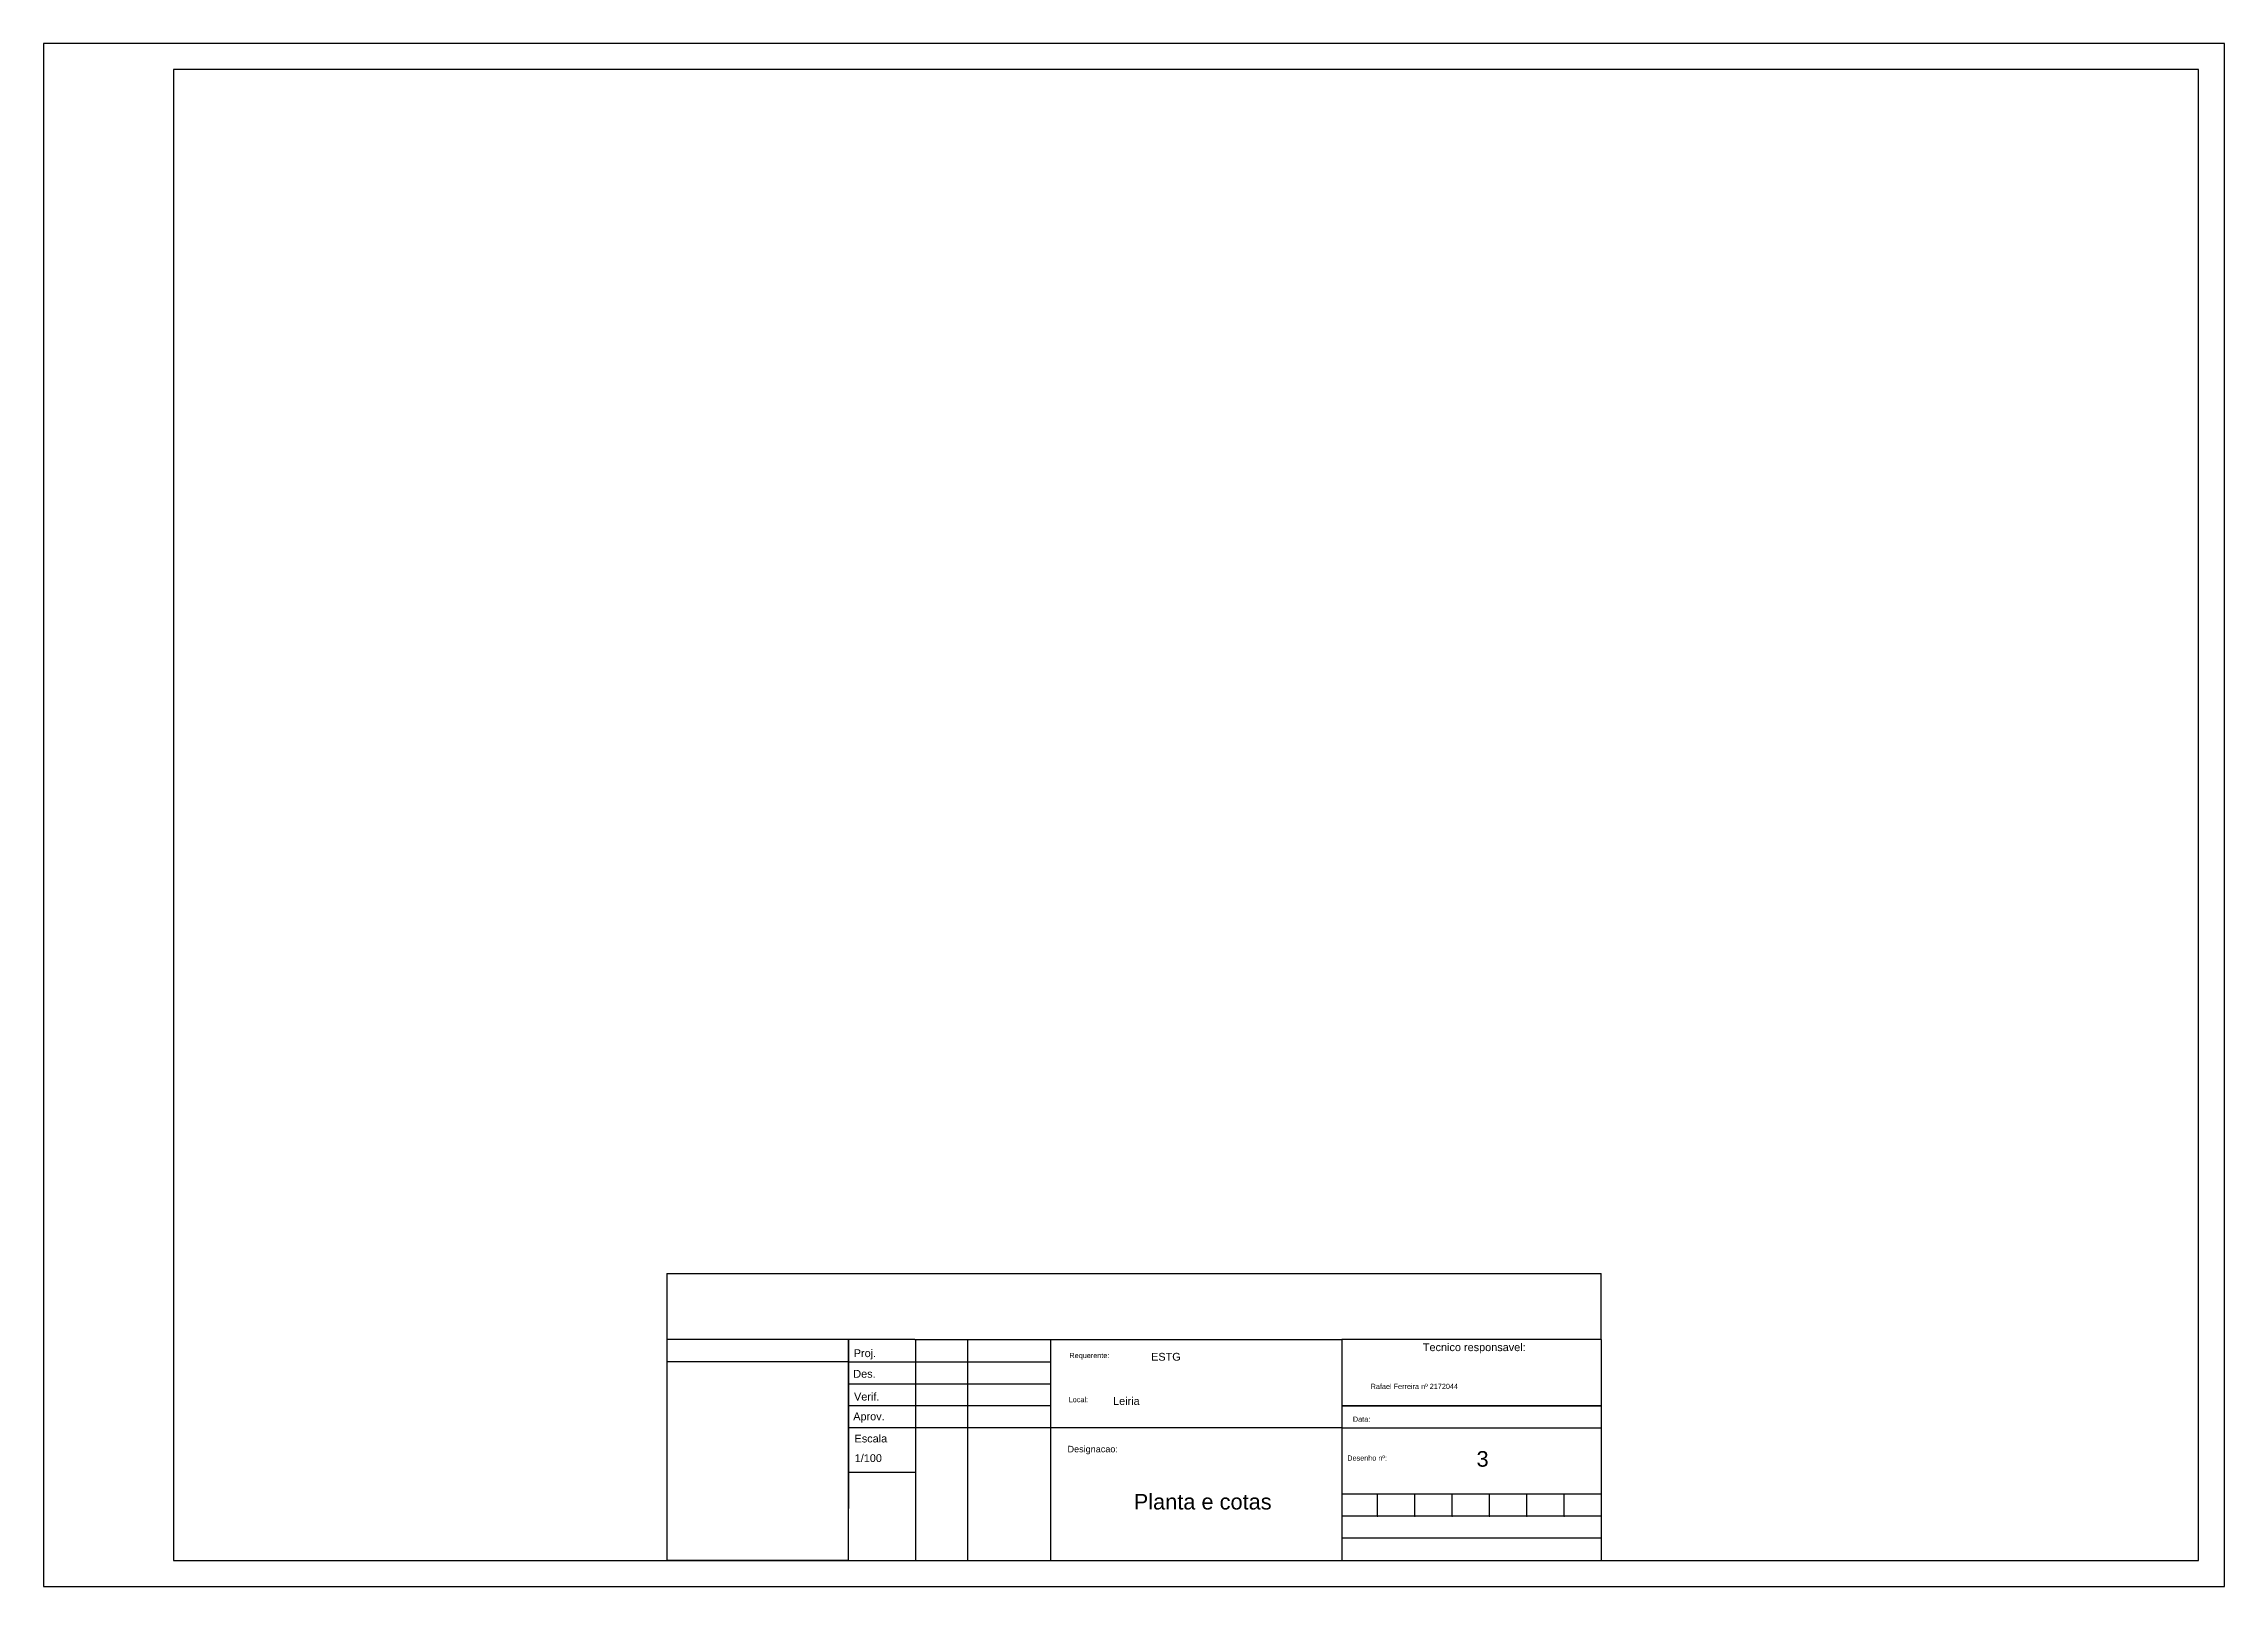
# Model space of a CAD drawing. Header units: millimetres. Extents: x 1315 to 1720, y -131 to -50.
# Drawn here: x 1677.62 to 1719.62, y -130.65 to -100.95 of the extents above; entities that cross this region are included whole.
import ezdxf

# ---------------------------------------------------------------- set-up
doc = ezdxf.new("R2010")
doc.units = ezdxf.units.MM
doc.styles.get("Standard").update_dxf_attribs({"font": 'ARIALUNI.TTF', "height": 0.22})

msp = doc.modelspace()

# ---------------------------------------------------------------- texts
for s, height, p in [('Tecnico responsavel:', 0.15, (1704.181, -126.122)), ('Proj.', 0.15, (1693.22, -126.237)), ('Requerente:', 0.1, (1697.374, -126.256)), ('Des.', 0.15, (1693.21, -126.634)), ('Rafael Ferreira nº 2172044', 0.1, (1703.175, -126.851)), ('Verif.', 0.15, (1693.225, -127.073)), ('Local:', 0.1, (1697.36, -127.106)), ('Leiria', 0.15, (1698.214, -127.158)), ('Aprov.', 0.15, (1693.21, -127.453)), ('Data:', 0.1, (1702.833, -127.482)), ('Escala', 0.15, (1693.235, -127.88)), ('1/100', 0.15, (1693.238, -128.257)), ('Designacao:', 0.125, (1697.337, -128.07)), ('3', 0.3, (1705.214, -128.347)), ('Desenho nº:', 0.1, (1702.725, -128.23)), ('Planta e cotas', 0.3, (1698.612, -129.171))]:
    msp.add_text(s, height=height).set_placement(p)
at = {"insert": (1698.946, -126.156), "char_height": 0.15, "width": 0.4425, "attachment_point": 1}
msp.add_mtext('ESTG', dxfattribs=at)

# ---------------------------------------------------------------- linework, layer by layer
for p, q in [((1677.617, -100.951), (1677.617, -130.651)), ((1719.617, -100.951), (1677.617, -100.951)), ((1719.617, -130.651), (1719.617, -100.951)), ((1689.617, -124.626), (1707.617, -124.626)), ((1689.617, -124.626), (1689.617, -130.151)), ((1707.617, -125.901), (1707.617, -124.626)), ((1693.117, -125.901), (1689.617, -125.901)), ((1694.395, -125.901), (1693.117, -125.901)), ((1693.117, -130.151), (1693.117, -125.901)), ((1693.117, -125.901), (1693.117, -129.153)), ((1694.395, -125.901), (1695.417, -125.901)), ((1694.417, -130.151), (1694.417, -125.901)), ((1695.417, -125.901), (1697.017, -125.901)), ((1695.417, -130.151), (1695.417, -125.901)), ((1697.017, -125.901), (1702.617, -125.901)), ((1697.017, -130.151), (1697.017, -125.901)), ((1707.617, -125.901), (1702.617, -125.901)), ((1702.617, -125.901), (1702.617, -130.151)), ((1707.617, -125.901), (1707.617, -125.901)), ((1707.617, -125.901), (1707.617, -130.151)), ((1693.117, -126.326), (1689.617, -126.326)), ((1693.117, -126.326), (1697.017, -126.326)), ((1693.117, -126.751), (1697.017, -126.751)), ((1697.017, -127.176), (1693.117, -127.176)), ((1707.617, -127.176), (1702.617, -127.176)), ((1702.617, -127.176), (1707.617, -127.176)), ((1702.617, -127.601), (1693.117, -127.601)), ((1702.617, -127.601), (1707.617, -127.601)), ((1693.117, -128.451), (1694.417, -128.451)), ((1707.617, -128.876), (1702.617, -128.876)), ((1703.307, -129.301), (1703.307, -128.876)), ((1704.026, -129.301), (1704.026, -128.876)), ((1704.744, -129.301), (1704.744, -128.876)), ((1705.462, -129.301), (1705.462, -128.876)), ((1706.181, -129.301), (1706.181, -128.876)), ((1706.899, -129.301), (1706.899, -128.876)), ((1707.617, -129.301), (1702.617, -129.301)), ((1707.617, -129.726), (1702.617, -129.726)), ((1693.117, -130.151), (1689.617, -130.151)), ((1693.117, -130.151), (1693.117, -130.151)), ((1693.117, -130.151), (1707.617, -130.151)), ((1677.617, -130.651), (1719.617, -130.651))]:
    msp.add_line(p, q)
at = {"color": 30}
for p, q in [((1680.117, -101.451), (1680.117, -130.151)), ((1719.117, -101.451), (1680.117, -101.451)), ((1719.117, -130.151), (1719.117, -101.451)), ((1680.117, -130.151), (1719.117, -130.151))]:
    msp.add_line(p, q, dxfattribs=at)
for p in [(1703.307, -129.301), (1704.026, -129.301), (1704.744, -129.301), (1705.462, -129.301), (1706.181, -129.301), (1706.899, -129.301)]:
    msp.add_point(p)

msp.set_redraw_order([(e.dxf.handle, doc.entitydb.next_handle()) for e in msp.query("TEXT MTEXT ATTDEF DIMENSION ARC_DIMENSION")])  # texts and dimensions are drawn at this point

doc.saveas('drawing.dxf')
